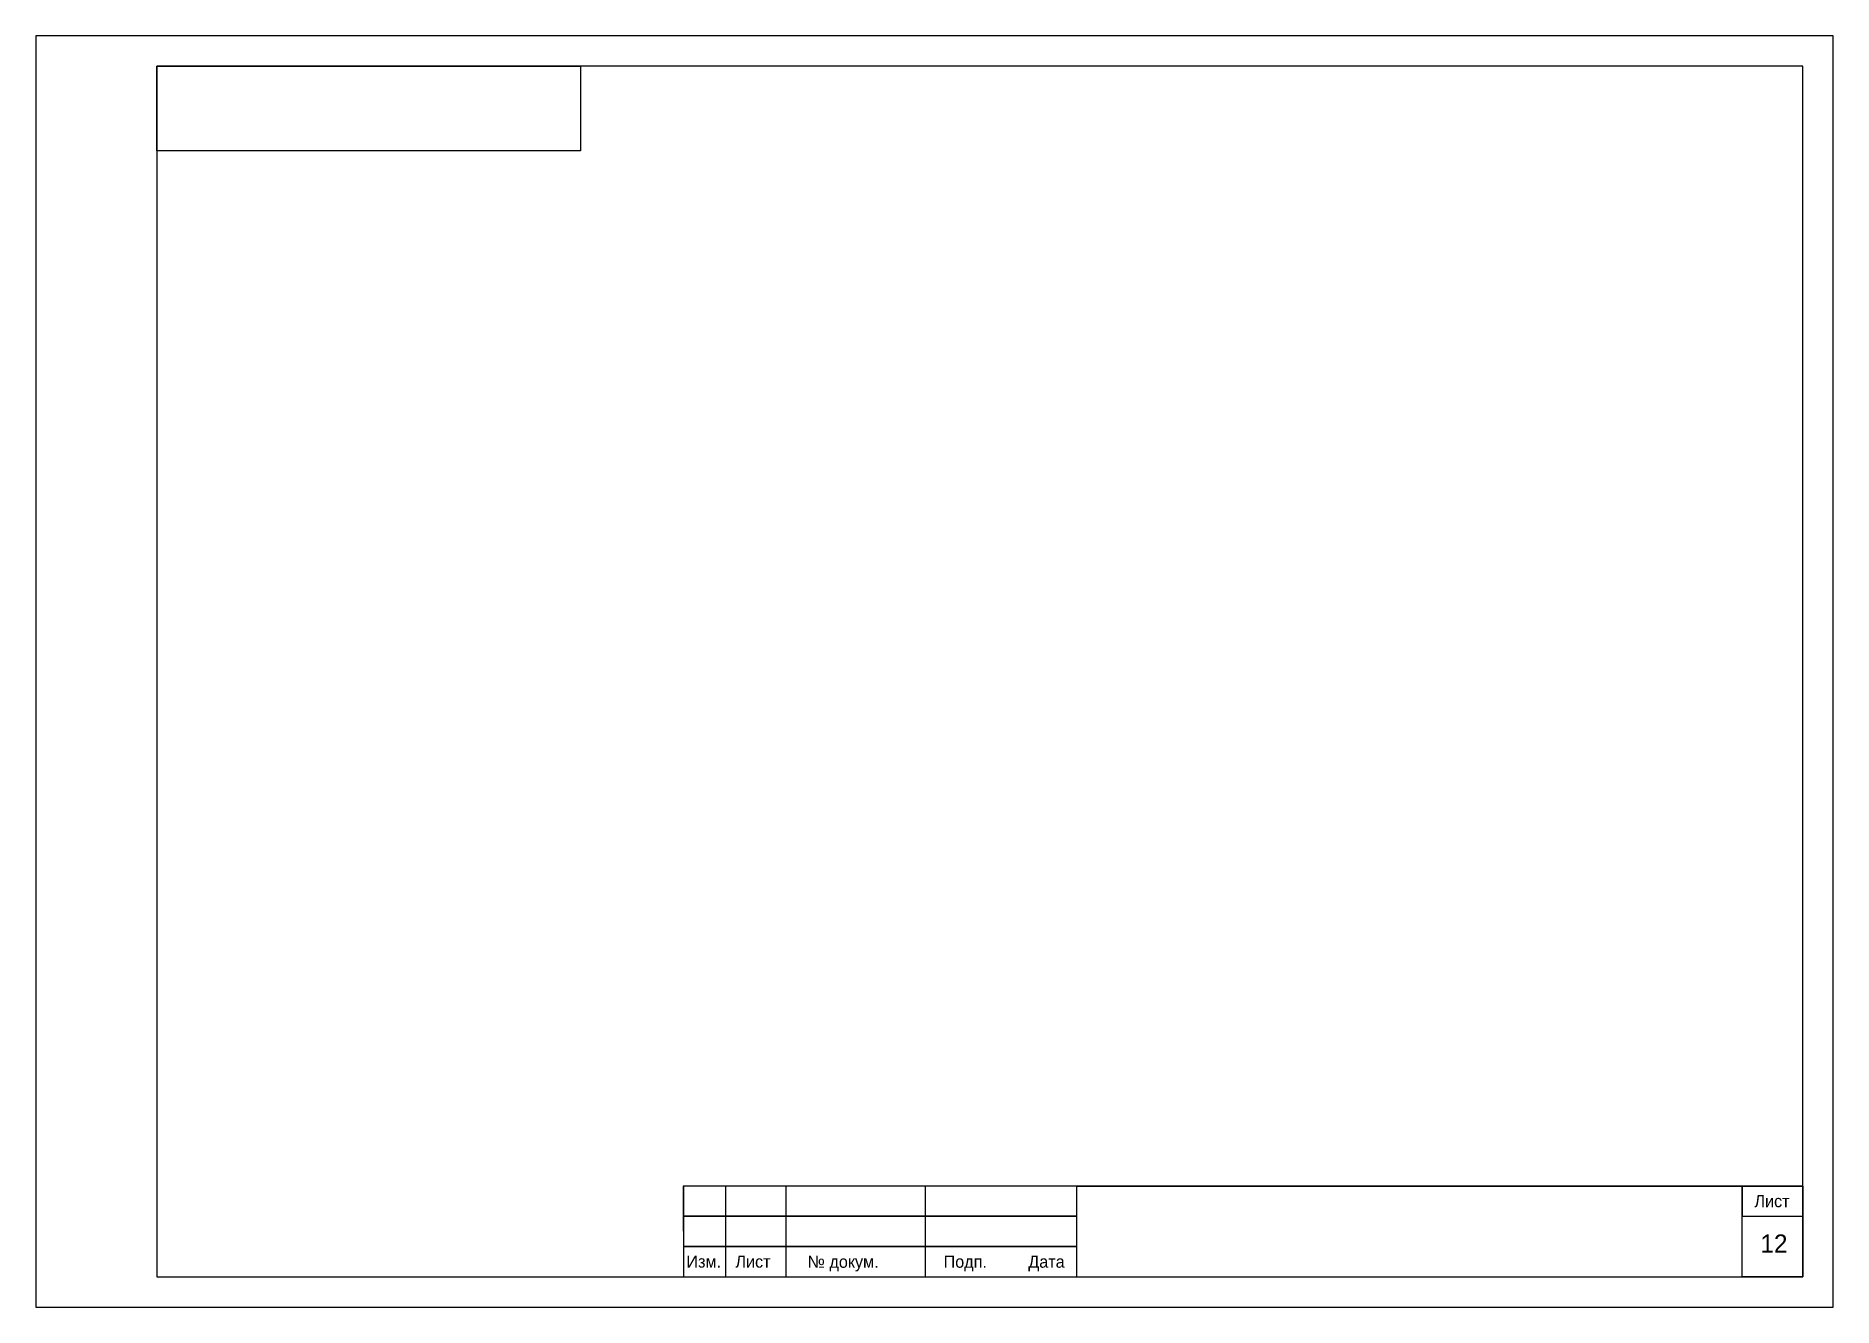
# Model space of a CAD drawing. Header units: millimetres. Extents: x -171 to 3674, y -1112 to 795.
# Drawn here: x 1619.4 to 1916.4, y -1112.4 to -902.4 of the extents above; entities that cross this region are included whole.
import ezdxf

# ---------------------------------------------------------------- set-up
doc = ezdxf.new("R2010")
doc.units = ezdxf.units.MM
doc.layers.add('РАМКА', color=7, linetype='Continuous', lineweight=30)
doc.styles.get("Standard").update_dxf_attribs({"font": 'cad2win.shx'})

msp = doc.modelspace()

# ---------------------------------------------------------------- texts
at = {"layer": 'РАМКА'}
for s, height, p in [('Лист', 2, (1903.4, -1095.94)), ('12', 3, (1904.4, -1103.44)), ('Изм.', 2, (1726.9, -1105.92)), ('Лист', 2, (1734.99, -1105.93)), ('№ докум.', 2, (1746.92, -1105.95)), ('Подп.', 2, (1769.4, -1105.94)), ('Дата', 2, (1783.4, -1105.94))]:
    msp.add_text(s, height=height, dxfattribs=at).set_placement(p)

# ---------------------------------------------------------------- linework, layer by layer
at = {"layer": 'РАМКА'}
for p, q in [((1911.4, -907.44), (1639.4, -907.44)), ((1639.4, -907.44), (1639.4, -1107.44)), ((1911.4, -1107.44), (1911.4, -907.44)), ((1639.4, -1107.44), (1911.4, -1107.44)), ((1726.4, -1107.44), (1911.4, -1107.44)), ((1726.4, -1107.44), (1911.4, -1107.44)), ((1726.4, -1107.44), (1911.4, -1107.44))]:
    msp.add_line(p, q, dxfattribs=at)
at = {"layer": 'РАМКА', "lineweight": 35}
msp.add_line((1791.4, -1092.44), (1911.4, -1092.44), dxfattribs=at)
at = {"layer": 'РАМКА'}
for points in [[(1916.4, -902.44), (1619.4, -902.44), (1619.4, -1112.44), (1916.4, -1112.44)], [(1709.4, -907.44), (1709.4, -921.44), (1639.4, -921.44), (1639.4, -907.44)], [(1726.4, -1107.44), (1743.4, -1107.44), (1743.37, -1092.44), (1726.37, -1092.44)], [(1726.4, -1097.44), (1791.4, -1097.44), (1791.4, -1092.44), (1726.4, -1092.44)], [(1726.4, -1107.44), (1733.4, -1107.44), (1733.4, -1092.44), (1726.4, -1092.44)], [(1726.4, -1107.44), (1766.4, -1107.44), (1766.4, -1092.44), (1726.4, -1092.44)], [(1911.4, -1107.44), (1901.4, -1107.44), (1901.4, -1092.44), (1911.4, -1092.44)], [(1911.4, -1092.44), (1901.4, -1092.44), (1901.4, -1097.44), (1911.4, -1097.44)], [(1726.4, -1102.44), (1791.4, -1102.44), (1791.4, -1097.44), (1726.4, -1097.44)], [(1726.4, -1107.44), (1791.4, -1107.44), (1791.4, -1102.44), (1726.4, -1102.44)]]:
    msp.add_lwpolyline(points, close=True, dxfattribs=at)

msp.set_redraw_order([(e.dxf.handle, doc.entitydb.next_handle()) for e in msp.query("TEXT MTEXT ATTDEF DIMENSION ARC_DIMENSION")])  # texts and dimensions are drawn at this point

doc.saveas('drawing.dxf')
